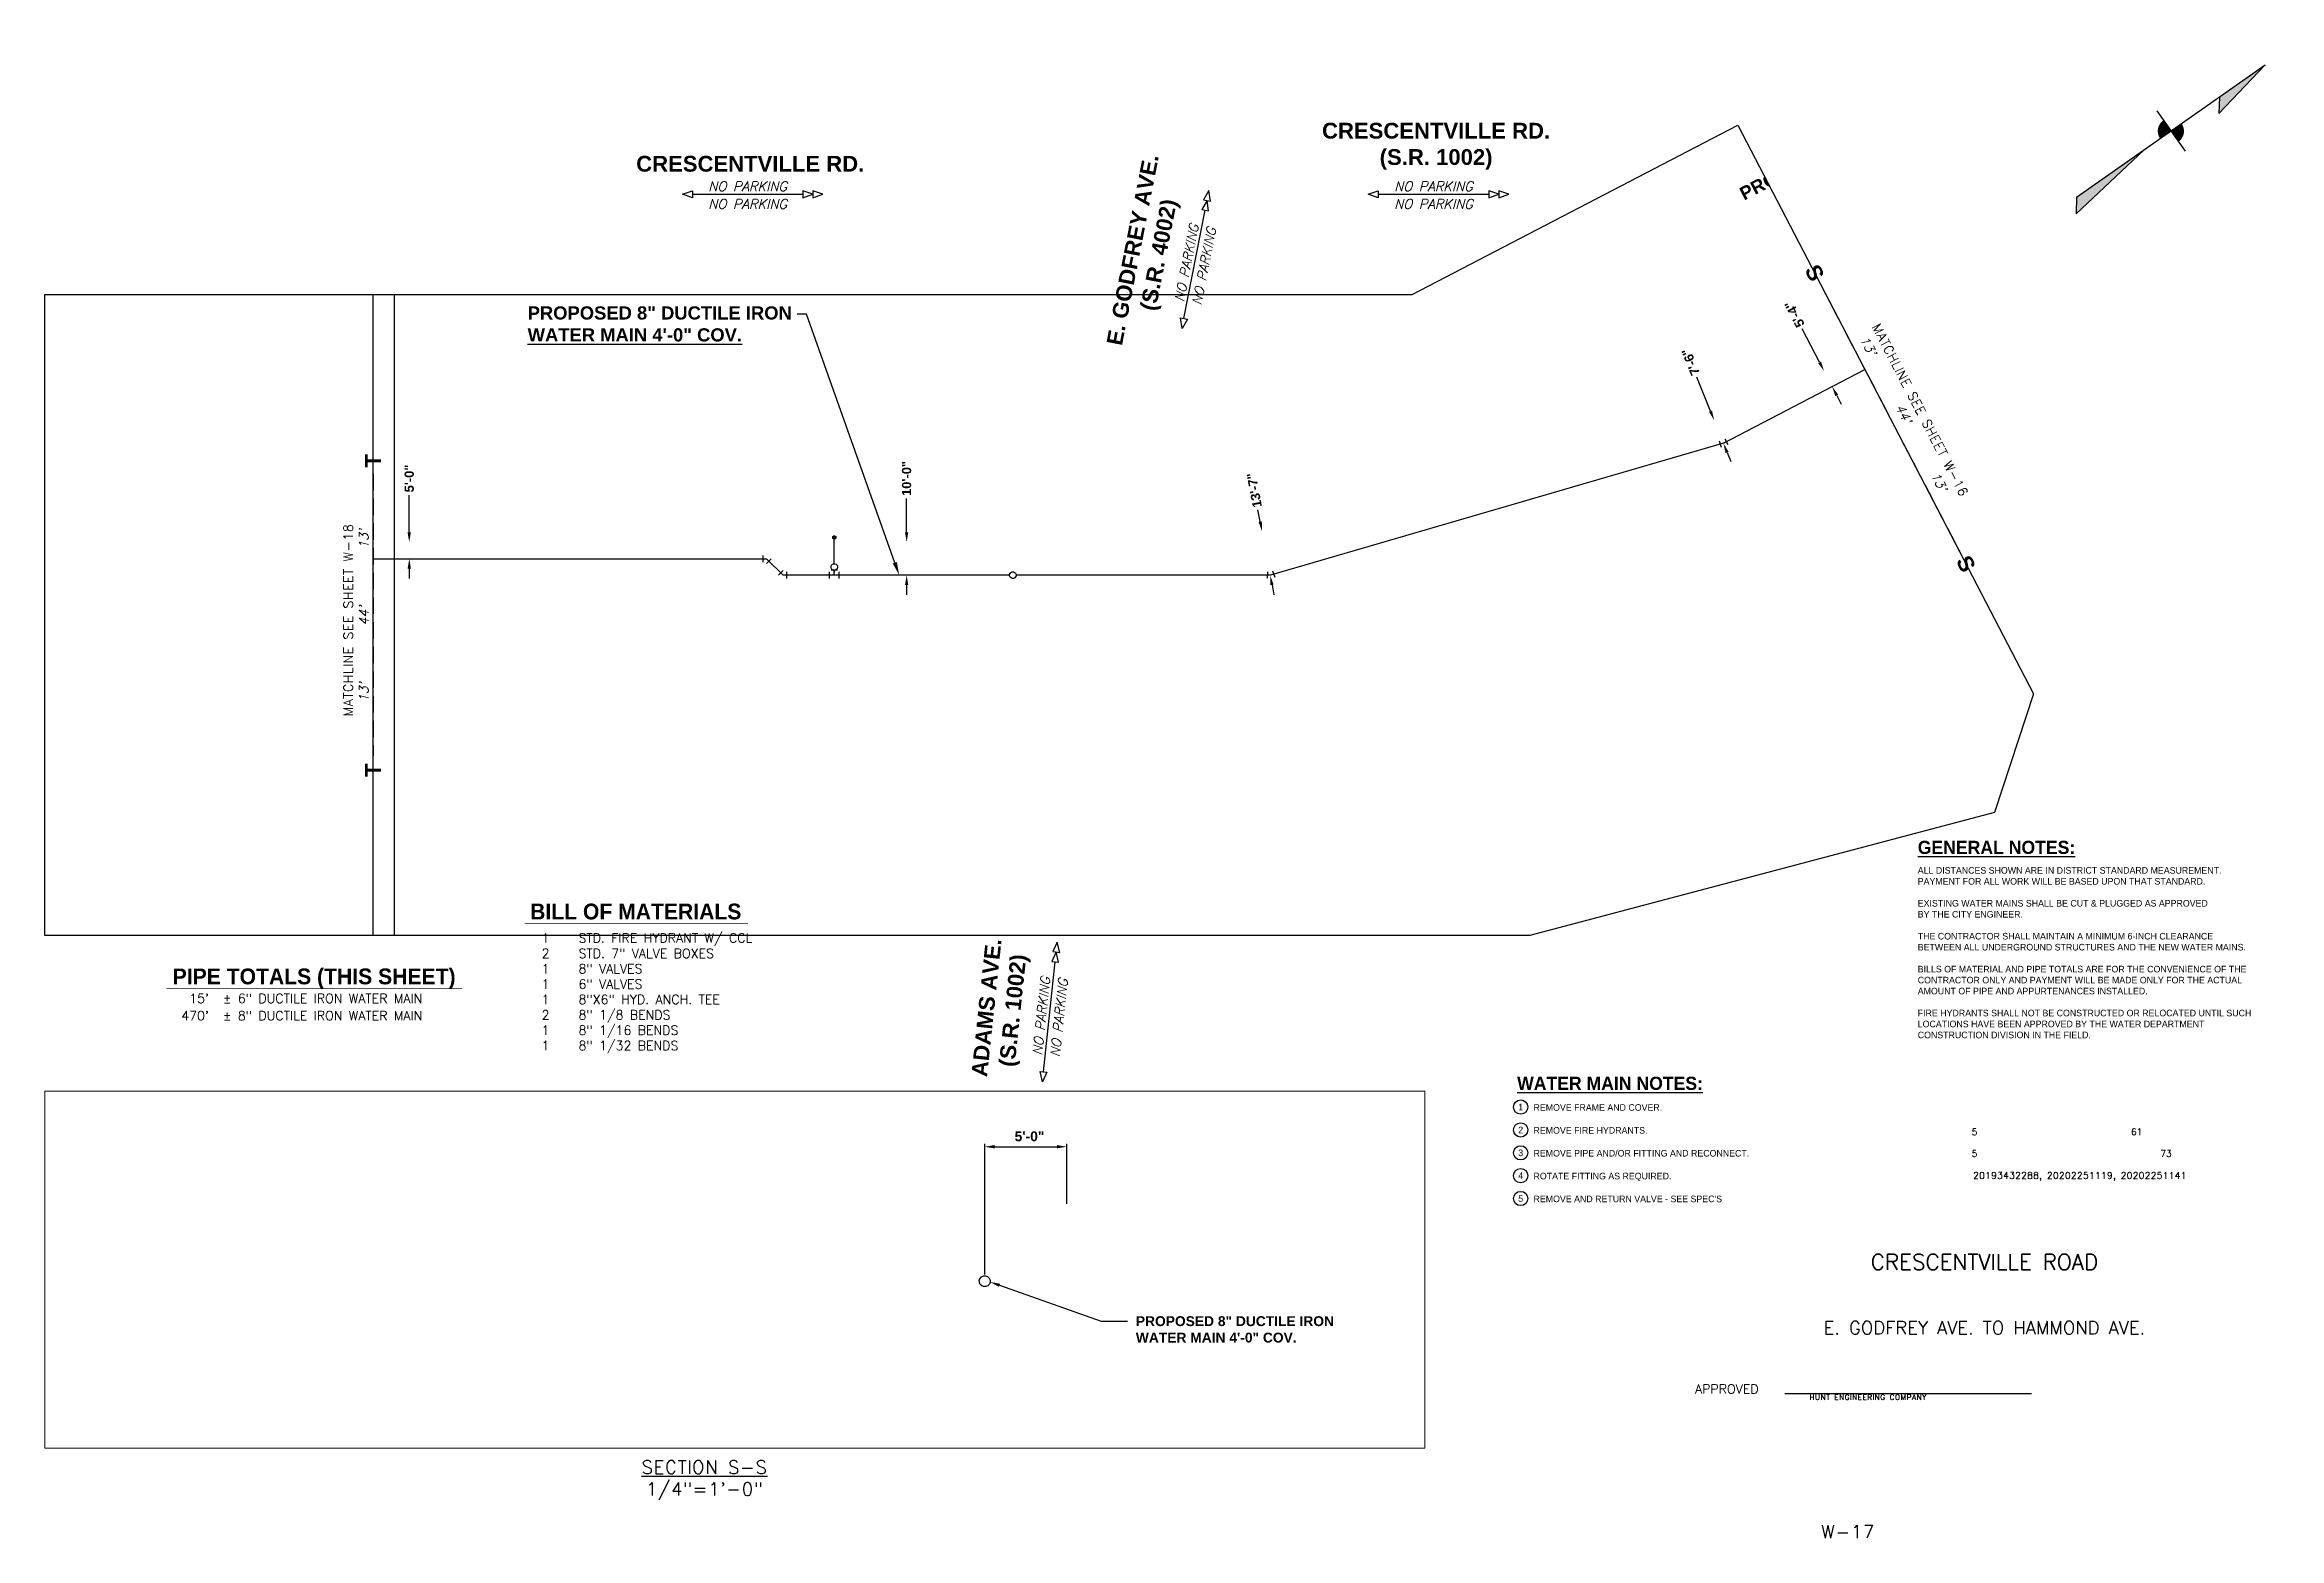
# Paper-space layout 'W17' of a CAD drawing. Header units: feet. Extents: x 1.5 to 35.4, y 0.8 to 23.5.
# The model-space entities are those that its viewports show. They can reach past a viewport. Long polylines and large blocks are cut down to what shows.
import ezdxf
from ezdxf import colors
from ezdxf.entities.mleader import LeaderData, LeaderLine
from ezdxf.enums import TextEntityAlignment as Align
from ezdxf.math import Vec2, Vec3

# ---------------------------------------------------------------- set-up
doc = ezdxf.new("R2010")
doc.units = ezdxf.units.FT
doc.header["$LTSCALE"] = 20
doc.linetypes.add('DASHED2', pattern=[0.375, 0.25, -0.125])
for name, color, linetype in [('BORDER', 4, 'Continuous'), ('C-EX-DIMENSION', 10, 'Continuous'), ('C-EX-ROW', 4, 'Continuous'), ('C-PR-WATER', 4, 'Continuous'), ('C-PR-WATER-ABAND', 3, 'Continuous'), ('C-PR-WATER-DIM', 4, 'Continuous'), ('C-PR-WATER-FITTING', 4, 'Continuous'), ('C-PR-WATER-TXT', 4, 'Continuous'), ('C-PR-WATER-TXT (W-2)', 4, 'Continuous'), ('C-PR-WATER-TXT-#', 6, 'Continuous'), ('NOTES', 7, 'Continuous')]:
    doc.layers.add(name, color=color, linetype=linetype)
doc.layers.add('C-EX-ROAD-NAME', color=3, linetype='Continuous', lineweight=30)
doc.layers.add('VIEWPORT', color=5, linetype='Continuous', plot=False)
doc.styles.add('ARIAL', font='arialbd.ttf', dxfattribs={"height": 0.24})
doc.styles.add('BOLD', font='BOLD.SHX')
doc.styles.add('Copy of PROPOSED', font='arialbd.ttf', dxfattribs={"height": 0.6})
doc.styles.add('EXISTING', font='simplex.shx', dxfattribs={"oblique": 15, "height": 2.8})
doc.styles.add('L100', font='MONOPLEX', dxfattribs={"height": 2})
doc.styles.add('L140Proposed', font='simplex.shx', dxfattribs={"height": 1.6})
doc.styles.add('PROPOSED', font='simplex.shx')
doc.styles.add('PROPOSED PLAN', font='arialbd.ttf', dxfattribs={"height": 2.8})
doc.styles.add('PROPOSED SECTION', font='arialbd.ttf')
doc.styles.add('Simplex Ob', font='simplex.shx', dxfattribs={"oblique": 15})
doc.styles.add('SL80', font='simplex.shx', dxfattribs={"oblique": 15, "height": 1.6})
doc.styles.get("Standard").update_dxf_attribs({"font": 'simplex.shx'})
doc.dimstyles.new('Copy of PWD Proposed Section', dxfattribs={"dimtxt": 0.6, "dimasz": 0.6, "dimexe": 0.18, "dimexo": 0.0625, "dimgap": 0.07, "dimtad": 0, "dimdec": 0, "dimlfac": 12, "dimzin": 1, "dimdsep": 46, "dimlunit": 4, "dimtxsty": 'Copy of PROPOSED', "dimcen": 0, "dimclrd": 3, "dimclre": 256, "dimclrt": 3, "dimadec": 1, "dimazin": 0, "dimtfac": 1, "dimtdec": 0, "dimtmove": 2, "dimatfit": 2, "dimfxl": 0.18, "dimfrac": 2, "dimtolj": 1, "dimtzin": 0, "dimlwd": -1, "dimarcsym": 0})
doc.dimstyles.new('PWD Proposed', dxfattribs={"dimtxt": 2.8, "dimasz": 3, "dimexe": 0.18, "dimexo": 0.0625, "dimgap": 1, "dimtad": 0, "dimdec": 0, "dimlfac": 12, "dimzin": 1, "dimdsep": 46, "dimlunit": 4, "dimtxsty": 'PROPOSED PLAN', "dimcen": 0, "dimse1": 1, "dimse2": 1, "dimclrd": 256, "dimclrt": 3, "dimadec": 1, "dimazin": 0, "dimtfac": 1, "dimtdec": 0, "dimtofl": 0, "dimtmove": 0, "dimatfit": 1, "dimfxl": 0.18, "dimfrac": 2, "dimtolj": 1, "dimtzin": 0, "dimlwd": -1, "dimarcsym": 0})

psp = doc.layouts.new('W17')

# ---------------------------------------------------------------- texts
at = {"layer": 'BORDER', "color": 4, "linetype": 'DASHED2', "ltscale": 0.05, "char_height": 0.24, "width": 1.77635683940025e-15, "attachment_point": 5, "style": 'ARIAL'}
for s, insert, rotation in [('\\pxqc;S', (28.389, 19.994), 297.488), ('\\pxqc;T', (6.49, 17.139), 90), ('\\pxqc;S', (30.688, 15.574), 297.488), ('\\pxqc;T', (6.49, 12.44), 90)]:
    psp.add_mtext(s, dxfattribs=dict(at, insert=insert, rotation=rotation))
at = {"layer": 'BORDER', "color": 4, "char_height": 0.14, "width": 6.0853, "attachment_point": 8, "style": 'PROPOSED'}
for s, insert, rotation in [('{\\T1.063;MATCHLINE SEE SHEET W-16}', (29.93, 17.878), 297.488), ('{\\T1.063;MATCHLINE SEE SHEET W-18}', (6.183, 14.719), 90)]:
    psp.add_mtext(s, dxfattribs=dict(at, insert=insert, rotation=rotation))
at = {"layer": 'BORDER', "color": 4, "attachment_point": 5, "style": 'PROPOSED'}
for s, insert, char_height, width in [('CRESCENTVILLE ROAD', (30.969, 4.969), 0.24, 4.59784), ('E. GODFREY AVE. TO HAMMOND AVE.', (30.969, 3.969), 0.19995, 7.31273)]:
    psp.add_mtext(s, dxfattribs=dict(at, insert=insert, char_height=char_height, width=width))
at = {"layer": 'BORDER', "color": 3, "attachment_point": 1, "style": 'PROPOSED'}
for s, insert, char_height, width in [('APPROVED', (26.572, 3.109), 0.14, 1.25), ('{\\H0.83295x;\\T1.063;W-17}', (28.487, 0.97), 0.24, 0.81306)]:
    psp.add_mtext(s, dxfattribs=dict(at, insert=insert, char_height=char_height, width=width))
at = {"layer": 'BORDER', "insert": (11.527, 1.952), "char_height": 0.2, "width": 5, "attachment_point": 2, "style": 'PROPOSED'}
psp.add_mtext('{\\T1.063;\\LSECTION S-S\\P\\l1/4"=1\'-0"}', dxfattribs=at)
at = {"layer": 'C-EX-DIMENSION', "char_height": 0.14, "width": 9.60084, "attachment_point": 5, "style": 'SL80'}
for insert, rotation in [((29.742, 17.855), 297.488), ((6.35, 14.785), 90)]:
    psp.add_mtext("13'         44'         13'", dxfattribs=dict(at, insert=insert, rotation=rotation))
at = {"layer": 'C-EX-ROAD-NAME', "char_height": 0.24, "width": 6.96485, "attachment_point": 2, "style": 'EXISTING'}
for s, insert in [('\\pxqc;{\\fArial|b1|i0|c0|p34;\\Q0;CRESCENTVILLE RD.\\P\\pq*;(S.R. 1002)}', (22.639, 22.273)), ('\\pxqc;{\\fArial|b1|i0|c0|p34;\\Q0;CRESCENTVILLE RD.}', (12.22, 21.771))]:
    psp.add_mtext(s, dxfattribs=dict(at, insert=insert))
for s, insert, rotation in [('{\\fArial|b1|i0|c0|p34;\\Q0;E. GODFREY AVE.\\P(S.R. 4002)}', (17.911, 20.368), 78.9686), ('{\\fArial|b1|i0|c0|p34;\\Q0;ADAMS AVE.\\P(S.R. 1002)}', (15.689, 8.844), 83.9448)]:
    psp.add_mtext(s, dxfattribs=dict(at, insert=insert, rotation=rotation))
at = {"layer": 'NOTES'}
for s, height, style, p in [('%%UGENERAL NOTES:', 0.2, 'BOLD', (29.956, 11.166)), ('5      ', 0.1, 'PROPOSED', (30.776, 6.895)), ('61', 0.1, 'PROPOSED', (33.196, 6.895)), ('5      ', 0.1, 'PROPOSED', (30.776, 6.564)), ('73', 0.1, 'PROPOSED', (33.642, 6.564))]:
    psp.add_text(s, height=height, dxfattribs=dict(at, style=style)).set_placement(p)
at = {"layer": 'NOTES', "style": 'BOLD'}
for s, p in [('BILL OF MATERIALS%%U', (10.481, 10.172)), ('PIPE TOTALS (THIS SHEET)', (5.595, 9.186))]:
    psp.add_text(s, height=0.24, dxfattribs=at).set_placement(p, align=Align.CENTER)
at = {"layer": 'NOTES', "char_height": 0.1452, "attachment_point": 5, "style": 'Simplex Ob'}
for insert, width, rotation in [((12.181, 21.309), 2.74099, 359.9887), ((12.181, 21.04), 1.77335, 359.9887), ((22.6, 21.309), 2.74099, 359.9887), ((22.6, 21.04), 1.77335, 359.9887), ((18.85, 20.145), 2.74099, 78.9573), ((19.114, 20.094), 1.77335, 78.9573), ((16.643, 8.704), 2.74099, 83.9335), ((16.911, 8.676), 1.77335, 83.9335)]:
    psp.add_mtext('NO PARKING', dxfattribs=dict(at, insert=insert, width=width, rotation=rotation))
at = {"layer": 'NOTES', "attachment_point": 1}
for s, insert, char_height, width, style in [('ALL DISTANCES SHOWN ARE IN DISTRICT STANDARD MEASUREMENT.\\PPAYMENT FOR ALL WORK WILL BE BASED UPON THAT STANDARD.\\P\\PEXISTING WATER MAINS SHALL BE CUT & PLUGGED AS APPROVED\\PBY THE CITY ENGINEER.\\P\\PTHE CONTRACTOR SHALL MAINTAIN A MINIMUM 6-INCH CLEARANCE\\PBETWEEN ALL UNDERGROUND STRUCTURES AND THE NEW WATER MAINS.\\P\\PBILLS OF MATERIAL AND PIPE TOTALS ARE FOR THE CONVENIENCE OF THE CONTRACTOR ONLY AND PAYMENT WILL BE MADE ONLY FOR THE ACTUAL AMOUNT OF PIPE AND APPURTENANCES INSTALLED.\\P\\PFIRE HYDRANTS SHALL NOT BE CONSTRUCTED OR RELOCATED UNTIL SUCH LOCATIONS HAVE BEEN APPROVED BY THE WATER DEPARTMENT CONSTRUCTION DIVISION IN THE FIELD.', (29.956, 10.967), 0.1, 5.35633, 'L100'), ('\\A1;1^ISTD. FIRE HYDRANT W/ CCL\\P2^ISTD. 7" VALVE BOXES\\P1^I8" VALVES\\P1^I6" VALVES\\P1^I8"X6" HYD. ANCH. TEE\\P2^I8" 1/8 BENDS\\P1^I8" 1/16 BENDS\\P1^I8" 1/32 BENDS', (9.051, 9.959), 0.14, 3.80478, 'L140Proposed'), ('{\\H1.067x;\\Q0;\\T1.063;20193432288, 20202251119, 20202251141}', (30.798, 6.333), 0.09375, 4.74122, 'EXISTING'), ('{\\T1.125;HUNT ENGINEERING COMPANY}', (28.311, 2.953), 0.08, 3.5, 'PROPOSED')]:
    psp.add_mtext(s, dxfattribs=dict(at, insert=insert, char_height=char_height, width=width, style=style))
at = {"layer": 'NOTES', "linetype": 'Continuous', "char_height": 0.14, "style": 'L140Proposed'}
for s, width, heights, insert, attachment_point in [("15'", 0.58143, [0.167], (3.997, 9.042), 3), ('\\pxql;%%P 6" DUCTILE IRON WATER MAIN', 4.08312, [0], (4.208, 9.042), 1), ("470'", 0.58143, [0.167], (3.997, 8.78), 3), ('\\pxql;%%P 8" DUCTILE IRON WATER MAIN', 4.08312, [0], (4.208, 8.78), 1)]:
    psp.add_mtext_dynamic_manual_height_columns(s, width=width, gutter_width=14, heights=heights, dxfattribs=dict(at, insert=insert, attachment_point=attachment_point))

msp = doc.modelspace()

# ---------------------------------------------------------------- texts
at = {"layer": 'C-PR-WATER-ABAND', "color": 4, "char_height": 2.8, "width": 48.18924, "attachment_point": 2, "style": 'ARIAL'}
for insert, rotation in [((2706550.156, 269761.73), 82.50682), ((2706560.463, 269760.473), 82.50682), ((2706591.545, 269757.582), 82.50682), ((2706333.32, 269238.73), 47.77667)]:
    msp.add_mtext('\\pxql;{\\T1.063;\\C3;(SEE SPECS)}', dxfattribs=dict(at, insert=insert, rotation=rotation))

# ---------------------------------------------------------------- blocks, each defined once
blk = doc.blocks.new('PWD Noth Arrow')
at = {"layer": 'BORDER'}
for points in [[(0, 18), (4, 15), (0, 35)], [(0, 4), (0, 0), (4, 0, 0.414214)], [(0, 0), (-4, 0, 0.414214), (0, -4)], [(0, -35), (4, -38), (0, -10)]]:
    blk.add_hatch(color=0, dxfattribs=at).paths.add_polyline_path(points)
at = {"layer": 'BORDER', "color": 0}
for p, q in [((0, -35), (0, 35)), ((0, 35), (4, 15)), ((0, 18), (4, 15)), ((-7.5, 0), (7.5, 0)), ((4, -38), (0, -10)), ((0, -35), (4, -38))]:
    blk.add_line(p, q, dxfattribs=at)
blk = doc.blocks.new('A$C6E5C789D')
at = {"layer": 'NOTES'}
for centre in [(17.341, 5.482), (17.341, 5.135), (17.341, 4.787), (17.341, 4.44), (17.341, 4.093)]:
    blk.add_circle(centre, 0.108, dxfattribs=at)
for s, height, style, p in [('%%uWATER MAIN NOTES:', 0.2, 'BOLD', (17.287, 5.743)), ('REMOVE FRAME AND COVER.', 0.1, 'L100', (17.536, 5.426)), ('REMOVE FIRE HYDRANTS.', 0.1, 'L100', (17.536, 5.078)), ('REMOVE PIPE AND/OR FITTING AND RECONNECT.', 0.1, 'L100', (17.536, 4.731)), ('ROTATE FITTING AS REQUIRED.', 0.1, 'L100', (17.536, 4.384)), ("REMOVE AND RETURN VALVE - SEE SPEC'S", 0.1, 'L100', (17.536, 4.037))]:
    blk.add_text(s, height=height, dxfattribs=dict(at, style=style)).set_placement(p)
at = {"layer": 'NOTES', "style": 'L100'}
for s, p in [('1', (17.341, 5.482)), ('2', (17.341, 5.135)), ('3', (17.341, 4.787)), ('4', (17.341, 4.44)), ('5', (17.341, 4.093))]:
    blk.add_text(s, height=0.1, dxfattribs=at).set_placement(p, align=Align.MIDDLE)
blk = doc.blocks.new('*U125')
at = {"layer": 'C-PR-WATER-FITTING'}
for p, q in [((-0.79, -1.18), (-1.18, 0.79)), ((1, -1), (1, 1))]:
    blk.add_line(p, q, dxfattribs=at)
blk.add_lwpolyline([(-0.98, -0.2), (0, 0)], dxfattribs=at)
at = {"layer": 'C-PR-WATER-FITTING', "flags": 128}
blk.add_lwpolyline([(0, 0), (1, 0)], dxfattribs=at)
blk = doc.blocks.new('*U236')
at = {"layer": 'C-PR-WATER-FITTING'}
for p, q in [((-0.54, -1.31), (-1.31, 0.54)), ((1, -1), (1, 1))]:
    blk.add_line(p, q, dxfattribs=at)
blk.add_lwpolyline([(-0.92, -0.38), (0, 0)], dxfattribs=at)
at = {"layer": 'C-PR-WATER-FITTING', "flags": 128}
blk.add_lwpolyline([(0, 0), (1, 0)], dxfattribs=at)
blk = doc.blocks.new('*U237')
at = {"layer": 'C-PR-WATER-FITTING'}
for p, q in [((-1.02, -0.98), (-0.98, 1.02)), ((-0.03, -1.41), (1.41, -0.03))]:
    blk.add_line(p, q, dxfattribs=at)
at = {"layer": 'C-PR-WATER-FITTING', "flags": 128}
blk.add_lwpolyline([(-1, 0.02), (0, 0), (0.69, -0.72)], dxfattribs=at)
blk = doc.blocks.new('*U280')
at = {"layer": 'C-PR-WATER-FITTING'}
blk.add_circle((0, -0.01), 1, dxfattribs=at)
blk = doc.blocks.new('*U281')
at = {"layer": 'C-PR-WATER-FITTING'}
blk.add_line((1.32, -0.73), (-1.31, 0.72), dxfattribs=at)
for points in [[(-1.8, -0.16), (-0.83, 1.59)], [(1.6, 0.82), (-0.15, 1.79)], [(0, -0.01), (0.73, 1.31)], [(0.83, -1.61), (1.8, 0.15)]]:
    blk.add_lwpolyline(points, dxfattribs=at)
blk.add_circle((1.21, 2.18), 1, dxfattribs=at)
blk = doc.blocks.new('*U279')
at = {"layer": 'C-PR-WATER-FITTING'}
h = blk.add_hatch(color=256, dxfattribs=at)
h.dxf.hatch_style = 1
h.paths.add_polyline_path([(0.5, -0.01, 1), (-0.5, -0.01, 1)])
blk.add_circle((0, -0.01), 0.5, dxfattribs=at)
blk = doc.blocks.new('*D177')
at = {"layer": 'C-PR-WATER-DIM', "linetype": 'Continuous', "transparency": 16777216}
for p, q in [((2706621.87, 269707.95), (2706610.51, 269709.45)), ((2706632.78, 269706.52), (2706635.75, 269706.13))]:
    blk.add_line(p, q, dxfattribs=at)
at = {"layer": 'C-PR-WATER-DIM', "transparency": 16777216}
for points in [[(2706621.94, 269708.45), (2706621.81, 269707.46), (2706624.85, 269707.56)], [(2706632.84, 269707.01), (2706632.71, 269706.02), (2706629.8, 269706.91)]]:
    blk.add_solid(points, dxfattribs=at)
at = {"layer": 'C-PR-WATER-DIM', "transparency": 16777216, "insert": (2706605.52, 269710.1), "char_height": 2.8, "attachment_point": 5, "rotation": 172.5034, "style": 'PROPOSED PLAN'}
blk.add_mtext('\\A1;5\'-0"', dxfattribs=at)
blk = doc.blocks.new('*D178')
at = {"layer": 'C-PR-WATER-DIM', "linetype": 'Continuous', "transparency": 16777216}
for p, q in [((2706616.59, 269670.31), (2706605.23, 269671.8)), ((2706627.82, 269668.83), (2706630.79, 269668.44))]:
    blk.add_line(p, q, dxfattribs=at)
at = {"layer": 'C-PR-WATER-DIM', "transparency": 16777216}
for points in [[(2706616.66, 269670.8), (2706616.53, 269669.81), (2706619.57, 269669.91)], [(2706627.88, 269669.32), (2706627.75, 269668.33), (2706624.84, 269669.22)]]:
    blk.add_solid(points, dxfattribs=at)
at = {"layer": 'C-PR-WATER-DIM', "transparency": 16777216, "insert": (2706600.24, 269672.46), "char_height": 2.8, "attachment_point": 5, "rotation": 172.5033, "style": 'PROPOSED PLAN'}
blk.add_mtext('\\A1;5\'-4"', dxfattribs=at)
blk = doc.blocks.new('*D179')
at = {"layer": 'C-PR-WATER-DIM', "linetype": 'Continuous', "transparency": 16777216}
for p, q in [((2706609.76, 269634.65), (2706598.95, 269637.16)), ((2706622.91, 269631.59), (2706625.83, 269630.91))]:
    blk.add_line(p, q, dxfattribs=at)
at = {"layer": 'C-PR-WATER-DIM', "transparency": 16777216}
for points in [[(2706609.87, 269635.13), (2706609.65, 269634.16), (2706612.68, 269633.97)], [(2706623.02, 269632.08), (2706622.79, 269631.1), (2706619.98, 269632.27)]]:
    blk.add_solid(points, dxfattribs=at)
at = {"layer": 'C-PR-WATER-DIM', "transparency": 16777216, "insert": (2706594.05, 269638.3), "char_height": 2.8, "attachment_point": 5, "rotation": 166.9221, "style": 'PROPOSED PLAN'}
blk.add_mtext('\\A1;7\'-6"', dxfattribs=at)
blk = doc.blocks.new('*D180')
at = {"layer": 'C-PR-WATER-DIM', "linetype": 'Continuous', "transparency": 16777216}
for p, q in [((2706558.83, 269503.31), (2706555.49, 269504.82)), ((2706576.64, 269495.22), (2706579.37, 269493.97))]:
    blk.add_line(p, q, dxfattribs=at)
at = {"layer": 'C-PR-WATER-DIM', "transparency": 16777216}
for points in [[(2706559.03, 269503.76), (2706558.62, 269502.85), (2706561.56, 269502.07)], [(2706576.84, 269495.67), (2706576.43, 269494.76), (2706573.9, 269496.46)]]:
    blk.add_solid(points, dxfattribs=at)
at = {"layer": 'C-PR-WATER-DIM', "transparency": 16777216, "insert": (2706549.97, 269507.33), "char_height": 2.8, "attachment_point": 5, "rotation": 155.568, "style": 'PROPOSED PLAN'}
blk.add_mtext('\\A1;13\'-7"', dxfattribs=at)
blk = doc.blocks.new('*D181')
at = {"layer": 'C-PR-WATER-DIM', "linetype": 'Continuous', "transparency": 16777216}
for p, q in [((2706413.28, 269289.6), (2706403.98, 269296.11)), ((2706422.29, 269283.3), (2706424.75, 269281.58))]:
    blk.add_line(p, q, dxfattribs=at)
at = {"layer": 'C-PR-WATER-DIM', "transparency": 16777216}
for points in [[(2706413.57, 269290.01), (2706412.99, 269289.19), (2706415.74, 269287.88)], [(2706422.58, 269283.71), (2706422.01, 269282.89), (2706419.84, 269285.02)]]:
    blk.add_solid(points, dxfattribs=at)
at = {"layer": 'C-PR-WATER-DIM', "transparency": 16777216, "insert": (2706399.86, 269299), "char_height": 2.8, "attachment_point": 5, "rotation": 145.0193, "style": 'PROPOSED PLAN'}
blk.add_mtext('\\A1;5\'-0"', dxfattribs=at)
blk = doc.blocks.new('*D182')
at = {"layer": 'C-PR-WATER-DIM', "linetype": 'Continuous', "transparency": 16777216}
for p, q in [((2706398.36, 269268.28), (2706389.06, 269274.79)), ((2706407.37, 269261.98), (2706409.83, 269260.26))]:
    blk.add_line(p, q, dxfattribs=at)
at = {"layer": 'C-PR-WATER-DIM', "transparency": 16777216}
for points in [[(2706398.65, 269268.69), (2706398.08, 269267.87), (2706400.82, 269266.56)], [(2706407.66, 269262.39), (2706407.09, 269261.57), (2706404.92, 269263.7)]]:
    blk.add_solid(points, dxfattribs=at)
at = {"layer": 'C-PR-WATER-DIM', "transparency": 16777216, "insert": (2706384.94, 269277.68), "char_height": 2.8, "attachment_point": 5, "rotation": 145.0193, "style": 'PROPOSED PLAN'}
blk.add_mtext('\\A1;5\'-0"', dxfattribs=at)
blk = doc.blocks.new('*D202')
at = {"layer": 'C-PR-WATER-TXT', "lineweight": -2, "transparency": 16777216}
for p, q in [((2707777.86, 271271.23), (2707782.46, 271277.72)), ((2707784.43, 271271.86), (2707786.54, 271274.83))]:
    blk.add_line(p, q, dxfattribs=at)
at = {"layer": 'C-PR-WATER-TXT', "color": 3, "linetype": 'Continuous', "transparency": 16777216}
blk.add_line((2707782.84, 271277.23), (2707785.94, 271275.03), dxfattribs=at)
at = {"layer": 'C-PR-WATER-TXT', "color": 3, "transparency": 16777216}
for points in [[(2707782.79, 271277.14), (2707782.9, 271277.31), (2707782.35, 271277.57)], [(2707785.89, 271274.95), (2707786, 271275.11), (2707786.43, 271274.68)]]:
    blk.add_solid(points, dxfattribs=at)
at = {"layer": 'C-PR-WATER-TXT', "color": 3, "transparency": 16777216, "insert": (2707784.94, 271276.51), "char_height": 0.6, "attachment_point": 5, "rotation": 324.6855, "style": 'Copy of PROPOSED'}
blk.add_mtext('\\A1;5\'-0"', dxfattribs=at)
blk = doc.blocks.new('*U208')
at = {"layer": 'C-PR-WATER-FITTING'}
for p, q in [((0, -1.41), (-1.41, 0)), ((1, -1), (1, 1))]:
    blk.add_line(p, q, dxfattribs=at)
at = {"layer": 'C-PR-WATER-FITTING', "flags": 128}
blk.add_lwpolyline([(-0.71, -0.71), (0, 0), (1, 0)], dxfattribs=at)
blk = doc.blocks.new('*D238')
at = {"layer": 'C-PR-WATER-DIM', "linetype": 'Continuous', "transparency": 16777216}
for p, q in [((2706499.92, 269413.42), (2706491.45, 269419.34)), ((2706513.03, 269404.25), (2706515.48, 269402.53))]:
    blk.add_line(p, q, dxfattribs=at)
at = {"layer": 'C-PR-WATER-DIM', "transparency": 16777216}
for points in [[(2706500.2, 269413.83), (2706499.63, 269413.01), (2706502.37, 269411.7)], [(2706513.31, 269404.66), (2706512.74, 269403.84), (2706510.57, 269405.97)]]:
    blk.add_solid(points, dxfattribs=at)
at = {"layer": 'C-PR-WATER-DIM', "transparency": 16777216, "insert": (2706486.49, 269422.81), "char_height": 2.8, "attachment_point": 5, "rotation": 145.0193, "style": 'PROPOSED PLAN'}
blk.add_mtext('\\A1;10\'-0"', dxfattribs=at)

# ---------------------------------------------------------------- dimensions: what is measured, and where the dimension line sits
at = {"layer": 'C-PR-WATER-DIM'}
for base, p1, p2, angle, picture, middle in [((2706624.849, 269707.56), (2706629.212, 269702.416), (2706624.258, 269703.068), 172.50335, '*D177', (2706605.521, 269710.104)), ((2706619.569, 269669.914), (2706624.253, 269664.728), (2706618.978, 269665.422), 172.50326, '*D178', (2706600.241, 269672.457)), ((2706612.682, 269633.967), (2706619.984, 269632.265), (2706612.681, 269633.962), 166.92214, '*D179', (2706594.046, 269638.296)), ((2706561.556, 269502.066), (2706573.923, 269496.496), (2706561.575, 269502.106), 155.56805, '*D180', (2706549.975, 269507.327)), ((2706502.374, 269411.701), (2706513.421, 269410.046), (2706505.227, 269415.779), 145.01932, '*D238', (2706486.491, 269422.815)), ((2706415.739, 269287.885), (2706422.689, 269289.096), (2706418.592, 269291.962), 145.01932, '*D181', (2706399.856, 269298.998)), ((2706400.82, 269266.563), (2706407.77, 269267.774), (2706403.673, 269270.641), 145.01932, '*D182', (2706384.937, 269277.676))]:
    dim = msp.add_linear_dim(base=base, p1=p1, p2=p2, angle=angle, dimstyle='PWD Proposed', override={"dimclrt": 256}, dxfattribs=at)
    dim.commit()
    dim.dimension.update_dxf_attribs({"geometry": picture, "text_midpoint": middle, "dimtype": 161})
at = {"layer": 'C-PR-WATER-TXT', "color": 3}
dim = msp.add_linear_dim(base=(2707786.435, 271274.681), p1=(2707777.822, 271271.175), p2=(2707784.397, 271271.805), angle=324.68546, dimstyle='Copy of PWD Proposed Section', override={"dimtxt": 1}, dxfattribs=at)
dim.commit()
dim.dimension.update_dxf_attribs({"geometry": '*D202', "text_midpoint": (2707784.945, 271276.513), "dimtype": 160})

# ---------------------------------------------------------------- linework, layer by layer
at = {"layer": 'C-PR-WATER'}
for p, q in [((2706646.15, 269767.72), (2706636.86, 269760.59)), ((2706636.6, 269758.61), (2706636.86, 269760.59)), ((2706619.985, 269632.272), (2706636.339, 269756.627)), ((2706619.985, 269632.272), (2706573.943, 269496.542)), ((2706495.103, 269389.972), (2706488.599, 269394.526)), ((2706497.973, 269387.968), (2706496.747, 269388.824)), ((2706283.561, 269090.258), (2706482.081, 269373.978))]:
    msp.add_line(p, q, dxfattribs=at)
for points in [[(2706573.943, 269496.542), (2706529.635, 269433.219)], [(2706528.489, 269431.581), (2706489.045, 269375.208)], [(2706482.081, 269373.978), (2706489.045, 269375.208)]]:
    msp.add_lwpolyline(points, dxfattribs=at)
at = {"layer": 'C-PR-WATER', "color": 6, "linetype": 'Continuous'}
msp.add_circle((2707777.629, 271270.903), 0.333, dxfattribs=at)
at = {"layer": 'C-PR-WATER-TXT-#'}
msp.add_circle((2706642.586, 269752.702), 1.75, dxfattribs=at)

# ---------------------------------------------------------------- block references
at = {"layer": 'C-PR-WATER-FITTING'}
for name, p, rotation in [('*U208', (2706646.15, 269767.72), 217.5068954394455), ('*U208', (2706636.864, 269760.588), 37.5095282455205), ('*U280', (2706636.47, 269757.617), 83.92415502369693), ('*U125', (2706619.982, 269632.277), 251.2568181770842), ('*U236', (2706573.942, 269496.542), 231.9760317852755), ('*U280', (2706529.055, 269432.399), 83.92415502369693), ('*U279', (2706488.564, 269394.545), 83.92415502369693), ('*U281', (2706497.966, 269387.968), 83.92415502369693), ('*U237', (2706482.081, 269373.978), 56.11631520676009), ('*U237', (2706489.042, 269375.207), 236.439925408255)]:
    msp.add_blockref(name, p, dxfattribs=dict(at, rotation=rotation))

msp.set_redraw_order([(e.dxf.handle, doc.entitydb.next_handle()) for e in msp.query("TEXT MTEXT ATTDEF DIMENSION ARC_DIMENSION")])  # texts and dimensions are drawn at this point

# ---------------------------------------------------------------- leaders
at = {"layer": 'C-PR-WATER-TXT'}
ml = msp.add_multileader_mtext('Standard', dxfattribs=at)
ml.set_content('PROPOSED 8" DUCTILE IRON\\PWATER MAIN 4\'-0" COV.', color=256, style='PROPOSED SECTION')
ml.set_leader_properties(color=256)
ml.build(insert=Vec2(0, 0))
ml.multileader.update_dxf_attribs({"dogleg_length": 15, "arrow_head_size": 0.6})
ctx = ml.context
ctx.base_point, ctx.char_height, ctx.arrow_head_size, ctx.landing_gap_size, ctx.plane_origin, ctx.plane_x_axis, ctx.plane_y_axis = Vec3(2707646.9, 271353.624, -97.826), 0.6, 0.6, 0.5, Vec3(2707710.768, 271352.387, -97.826), Vec3(0.8158742, -0.5782295), Vec3(0.5782295, 0.8158742)
notes = []
notes.append((ctx, [(0, (1, 1, 0), (2707645.582, 271354.558, -97.826), (0.8158742, -0.5782295), 1.616, [(0, [(2707645.34, 271358.471, -97.826)], 0, [])])]))
ctx.mtext.insert, ctx.mtext.text_direction, ctx.mtext.rotation, ctx.mtext.width, ctx.mtext.defined_height, ctx.mtext.flow_direction = Vec3(2707647.485, 271353.584, -97.826), Vec3(0.8158742, -0.5782295), 5.6666284, 123.17846, 1.675, 5
ml = msp.add_multileader_mtext('Standard', dxfattribs=at)
ml.set_content('PROPOSED 8" DUCTILE IRON\\PWATER MAIN 4\'-0" COV.', color=256, style='PROPOSED SECTION')
ml.set_leader_properties(color=256)
ml.build(insert=Vec2(0, 0))
ml.multileader.update_dxf_attribs({"dogleg_length": 15, "arrow_head_size": 0.6})
ctx = ml.context
ctx.base_point, ctx.char_height, ctx.arrow_head_size, ctx.landing_gap_size, ctx.plane_origin, ctx.plane_x_axis, ctx.plane_y_axis = Vec3(2707783.309, 271263.899, -97.826), 0.6, 0.6, 0.5, Vec3(2707847.176, 271262.662, -97.826), Vec3(0.8158742, -0.5782295), Vec3(0.5782295, 0.8158742)
notes.append((ctx, [(0, (1, 1, 0), (2707781.991, 271264.833, -97.826), (0.8158742, -0.5782295), 1.616, [(0, [(2707777.873, 271270.676, -97.826)], 0, [])])]))
ctx.mtext.insert, ctx.mtext.text_direction, ctx.mtext.rotation, ctx.mtext.width, ctx.mtext.defined_height, ctx.mtext.flow_direction = Vec3(2707783.893, 271263.859, -97.826), Vec3(0.8158742, -0.5782295), 5.6666284, 123.17846, 1.675, 5
at = {"layer": 'C-PR-WATER-TXT (W-2)'}
ml = msp.add_multileader_mtext('Standard', dxfattribs=at)
ml.set_content('PROPOSED 30" DUCTILE IRON {\\LWATER MAIN 20\'-0" COV.}', color=256, style='ARIAL')
ml.set_leader_properties(color=256)
ml.build(insert=Vec2(0, 0))
ml.multileader.update_dxf_attribs({"dogleg_length": 5})
ctx = ml.context
ctx.base_point, ctx.landing_gap_size, ctx.plane_origin, ctx.plane_x_axis, ctx.plane_y_axis = Vec3(2706561.404, 269678.253), 2.5, Vec3(2706222.901, 269786.293), Vec3(0.1304081, 0.9914604), Vec3(-0.9914604, 0.1304081)
ctx.text_align_type = 2
notes.append((ctx, [(1, (1, 1, 0), (2706573.178, 269767.772), (-0.1304081, -0.9914604), 2.766, [(0, [(2706646.056, 269797.255)], 0, [])])]))
ctx.mtext.insert, ctx.mtext.text_direction, ctx.mtext.rotation, ctx.mtext.width, ctx.mtext.defined_height, ctx.mtext.alignment, ctx.mtext.flow_direction = Vec3(2706570.112, 269762.864), Vec3(0.1304081, 0.9914604), 1.4400157, 87.98644, 38.555, 3, 5
ml = msp.add_multileader_mtext('Standard', dxfattribs=at)
ml.set_content('PROPOSED 8" DUCTILE IRON {\\LWATER MAIN 4\'-0" COV.}', color=256, style='ARIAL')
ml.set_leader_properties(color=256)
ml.build(insert=Vec2(0, 0))
ml.multileader.update_dxf_attribs({"dogleg_length": 5})
ctx = ml.context
ctx.base_point, ctx.landing_gap_size, ctx.plane_origin, ctx.plane_x_axis, ctx.plane_y_axis = Vec3(2706378.168, 269355.024), 2.5, Vec3(2706317.062, 269628.533), Vec3(0.5732995, 0.8193459), Vec3(-0.8193459, 0.5732995)
notes.append((ctx, [(1, (1, 1, 0), (2706428.15, 269426.456), (-0.5732995, -0.8193459), 2.766, [(0, [(2706509.28, 269404.128)], 0, [])])]))
ctx.mtext.insert, ctx.mtext.text_direction, ctx.mtext.rotation, ctx.mtext.width, ctx.mtext.defined_height, ctx.mtext.flow_direction = Vec3(2706377.635, 269358.448), Vec3(0.5732995, 0.8193459), 0.9602691, 87.98644, 38.555, 5
at = {"layer": 'C-PR-WATER-TXT-#'}
ml = msp.add_multileader_mtext('Standard', dxfattribs=at)
ml.set_content('2  ', color=256)
ml.set_leader_properties(color=256)
ml.build(insert=Vec2(0, 0))
ml.multileader.update_dxf_attribs({"dogleg_length": 1.5, "arrow_head_size": 2})
ctx = ml.context
ctx.base_point, ctx.char_height, ctx.arrow_head_size, ctx.landing_gap_size, ctx.plane_origin, ctx.plane_x_axis, ctx.plane_y_axis = Vec3(2706778.852, 271218.606), 2, 2, 1.7, Vec3(2706800.559, 271200.626), Vec3(0.8203154, -0.5719114), Vec3(0.5719114, 0.8203154)
ctx.text_align_type = 2
notes.append((ctx, [(0, (0, 0, 0), (0, 0), (1, 0), 1, [])]))
ctx.mtext.insert, ctx.mtext.text_direction, ctx.mtext.rotation, ctx.mtext.width, ctx.mtext.alignment, ctx.mtext.line_spacing_factor, ctx.mtext.flow_direction = Vec3(2706781.912, 271217.692), Vec3(0.8203154, -0.5719114), 5.6743512, 0.47619, 3, 0.75, 5
ml = msp.add_multileader_mtext('Standard', dxfattribs=at)
ml.set_content('2  ', color=256)
ml.set_leader_properties(color=256)
ml.build(insert=Vec2(0, 0))
ml.multileader.update_dxf_attribs({"dogleg_length": 1.5, "arrow_head_size": 2})
ctx = ml.context
ctx.base_point, ctx.char_height, ctx.arrow_head_size, ctx.landing_gap_size, ctx.plane_origin, ctx.plane_x_axis, ctx.plane_y_axis = Vec3(2706523.213, 270900.86), 2, 2, 1.7, Vec3(2706527.253, 270928.482), Vec3(0.0657203, 0.9978381), Vec3(-0.9978381, 0.0657203)
ctx.text_align_type = 2
notes.append((ctx, [(0, (0, 0, 0), (0, 0), (1, 0), 1, [])]))
ctx.mtext.insert, ctx.mtext.text_direction, ctx.mtext.rotation, ctx.mtext.width, ctx.mtext.alignment, ctx.mtext.line_spacing_factor, ctx.mtext.flow_direction = Vec3(2706522.415, 270903.952), Vec3(0.0657203, 0.9978381), 1.5050286, 0.47619, 3, 0.75, 5
ml = msp.add_multileader_mtext('Standard', dxfattribs=at)
ml.set_content('1  ', color=256)
ml.set_leader_properties(color=256)
ml.build(insert=Vec2(0, 0))
ml.multileader.update_dxf_attribs({"dogleg_length": 1.5, "arrow_head_size": 2})
ctx = ml.context
ctx.base_point, ctx.char_height, ctx.arrow_head_size, ctx.landing_gap_size, ctx.plane_origin, ctx.plane_x_axis, ctx.plane_y_axis = Vec3(2706531.725, 270901.571), 2, 2, 1.7, Vec3(2706537.912, 270928.833), Vec3(0.1414331, 0.9899478), Vec3(-0.9899478, 0.1414331)
ctx.text_align_type = 2
notes.append((ctx, [(0, (0, 0, 0), (0, 0), (1, 0), 1, [])]))
ctx.mtext.insert, ctx.mtext.text_direction, ctx.mtext.rotation, ctx.mtext.width, ctx.mtext.alignment, ctx.mtext.line_spacing_factor, ctx.mtext.flow_direction = Vec3(2706531.043, 270903.867), Vec3(0.1414331, 0.9899478), 1.4288874, 0.47619, 3, 0.75, 5
ml = msp.add_multileader_mtext('Standard', dxfattribs=at)
ml.set_content('1  ', color=256)
ml.set_leader_properties(color=256)
ml.build(insert=Vec2(0, 0))
ml.multileader.update_dxf_attribs({"dogleg_length": 1.5, "arrow_head_size": 2})
ctx = ml.context
ctx.base_point, ctx.char_height, ctx.arrow_head_size, ctx.landing_gap_size, ctx.plane_origin, ctx.plane_x_axis, ctx.plane_y_axis = Vec3(2706533.823, 270829.163), 2, 2, 1.7, Vec3(2706540.011, 270856.425), Vec3(0.1414331, 0.9899478), Vec3(-0.9899478, 0.1414331)
ctx.text_align_type = 2
notes.append((ctx, [(0, (0, 0, 0), (0, 0), (1, 0), 1, [])]))
ctx.mtext.insert, ctx.mtext.text_direction, ctx.mtext.rotation, ctx.mtext.width, ctx.mtext.alignment, ctx.mtext.line_spacing_factor, ctx.mtext.flow_direction = Vec3(2706533.141, 270831.459), Vec3(0.1414331, 0.9899478), 1.4288874, 0.47619, 3, 0.75, 5
ml = msp.add_multileader_mtext('Standard', dxfattribs=at)
ml.set_content('1  ', color=256)
ml.set_leader_properties(color=256)
ml.build(insert=Vec2(0, 0))
ml.multileader.update_dxf_attribs({"dogleg_length": 1.5, "arrow_head_size": 2})
ctx = ml.context
ctx.base_point, ctx.char_height, ctx.arrow_head_size, ctx.landing_gap_size, ctx.plane_origin, ctx.plane_x_axis, ctx.plane_y_axis = Vec3(2706761.982, 270824.111), 2, 2, 1.7, Vec3(2706765.941, 270851.785), Vec3(0.0607616, 0.9981523), Vec3(-0.9981523, 0.0607616)
ctx.text_align_type = 2
notes.append((ctx, [(0, (0, 0, 0), (0, 0), (1, 0), 1, [])]))
ctx.mtext.insert, ctx.mtext.text_direction, ctx.mtext.rotation, ctx.mtext.width, ctx.mtext.alignment, ctx.mtext.line_spacing_factor, ctx.mtext.flow_direction = Vec3(2706761.116, 270826.344), Vec3(0.0607616, 0.9981523), 1.5099973, 0.47619, 3, 0.75, 5
ml = msp.add_multileader_mtext('Standard', dxfattribs=at)
ml.set_content('3  ', color=256)
ml.set_leader_properties(color=256)
ml.build(insert=Vec2(0, 0))
ml.multileader.update_dxf_attribs({"dogleg_length": 1.5, "arrow_head_size": 2})
ctx = ml.context
ctx.base_point, ctx.char_height, ctx.arrow_head_size, ctx.landing_gap_size, ctx.plane_origin, ctx.plane_x_axis, ctx.plane_y_axis = Vec3(2706509.982, 270809.343), 2, 2, 1.7, Vec3(2706516.216, 270836.973), Vec3(0.1414331, 0.9899478), Vec3(-0.9899478, 0.1414331)
ctx.text_align_type = 2
notes.append((ctx, [(0, (0, 0, 0), (0, 0), (1, 0), 1, [])]))
ctx.mtext.insert, ctx.mtext.text_direction, ctx.mtext.rotation, ctx.mtext.width, ctx.mtext.alignment, ctx.mtext.line_spacing_factor, ctx.mtext.flow_direction = Vec3(2706509.422, 270812.487), Vec3(0.1414331, 0.9899478), 1.4288874, 0.47619, 3, 0.75, 5
ml = msp.add_multileader_mtext('Standard', dxfattribs=at)
ml.set_content('1  ', color=256)
ml.set_leader_properties(color=256)
ml.build(insert=Vec2(0, 0))
ml.multileader.update_dxf_attribs({"dogleg_length": 1.5, "arrow_head_size": 2})
ctx = ml.context
ctx.base_point, ctx.char_height, ctx.arrow_head_size, ctx.landing_gap_size, ctx.plane_origin, ctx.plane_x_axis, ctx.plane_y_axis = Vec3(2706731.113, 270761.473), 2, 2, 1.7, Vec3(2706735.372, 270789.14), Vec3(0.1304081, 0.9914604), Vec3(-0.9914604, 0.1304081)
ctx.text_align_type = 2
notes.append((ctx, [(0, (0, 0, 0), (0, 0), (1, 0), 1, [])]))
ctx.mtext.insert, ctx.mtext.text_direction, ctx.mtext.rotation, ctx.mtext.width, ctx.mtext.alignment, ctx.mtext.line_spacing_factor, ctx.mtext.flow_direction = Vec3(2706730.405, 270763.761), Vec3(0.1304081, 0.9914604), 1.4400157, 0.47619, 3, 0.75, 5
ml = msp.add_multileader_mtext('Standard', dxfattribs=at)
ml.set_content('1  ', color=256)
ml.set_leader_properties(color=256)
ml.build(insert=Vec2(0, 0))
ml.multileader.update_dxf_attribs({"dogleg_length": 1.5, "arrow_head_size": 2})
ctx = ml.context
ctx.base_point, ctx.char_height, ctx.arrow_head_size, ctx.landing_gap_size, ctx.plane_origin, ctx.plane_x_axis, ctx.plane_y_axis = Vec3(2706749.517, 270757.745), 2, 2, 1.7, Vec3(2706753.475, 270785.419), Vec3(0.0607616, 0.9981523), Vec3(-0.9981523, 0.0607616)
ctx.text_align_type = 2
notes.append((ctx, [(0, (0, 0, 0), (0, 0), (1, 0), 1, [])]))
ctx.mtext.insert, ctx.mtext.text_direction, ctx.mtext.rotation, ctx.mtext.width, ctx.mtext.alignment, ctx.mtext.line_spacing_factor, ctx.mtext.flow_direction = Vec3(2706748.651, 270759.978), Vec3(0.0607616, 0.9981523), 1.5099973, 0.47619, 3, 0.75, 5
ml = msp.add_multileader_mtext('Standard', dxfattribs=at)
ml.set_content('1  ', color=256)
ml.set_leader_properties(color=256)
ml.build(insert=Vec2(0, 0))
ml.multileader.update_dxf_attribs({"dogleg_length": 1.5, "arrow_head_size": 2})
ctx = ml.context
ctx.base_point, ctx.char_height, ctx.arrow_head_size, ctx.landing_gap_size, ctx.plane_origin, ctx.plane_x_axis, ctx.plane_y_axis = Vec3(2706523.431, 270752.823), 2, 2, 1.7, Vec3(2706529.619, 270780.086), Vec3(0.1414331, 0.9899478), Vec3(-0.9899478, 0.1414331)
ctx.text_align_type = 2
notes.append((ctx, [(0, (0, 0, 0), (0, 0), (1, 0), 1, [])]))
ctx.mtext.insert, ctx.mtext.text_direction, ctx.mtext.rotation, ctx.mtext.width, ctx.mtext.alignment, ctx.mtext.line_spacing_factor, ctx.mtext.flow_direction = Vec3(2706522.749, 270755.119), Vec3(0.1414331, 0.9899478), 1.4288874, 0.47619, 3, 0.75, 5
ml = msp.add_multileader_mtext('Standard', dxfattribs=at)
ml.set_content('2  ', color=256)
ml.set_leader_properties(color=256)
ml.build(insert=Vec2(0, 0))
ml.multileader.update_dxf_attribs({"dogleg_length": 1.5, "arrow_head_size": 2})
ctx = ml.context
ctx.base_point, ctx.char_height, ctx.arrow_head_size, ctx.landing_gap_size, ctx.plane_origin, ctx.plane_x_axis, ctx.plane_y_axis = Vec3(2706724.224, 270731.251), 2, 2, 1.7, Vec3(2706731.7, 270757.624), Vec3(0.1304081, 0.9914604), Vec3(-0.9914604, 0.1304081)
ctx.text_align_type = 2
notes.append((ctx, [(0, (0, 0, 0), (0, 0), (1, 0), 1, [])]))
ctx.mtext.insert, ctx.mtext.text_direction, ctx.mtext.rotation, ctx.mtext.width, ctx.mtext.alignment, ctx.mtext.line_spacing_factor, ctx.mtext.flow_direction = Vec3(2706723.628, 270734.389), Vec3(0.1304081, 0.9914604), 1.4400157, 0.47619, 3, 0.75, 5
ml = msp.add_multileader_mtext('Standard', dxfattribs=at)
ml.set_content('1  ', color=256)
ml.set_leader_properties(color=256)
ml.build(insert=Vec2(0, 0))
ml.multileader.update_dxf_attribs({"dogleg_length": 1.5, "arrow_head_size": 2})
ctx = ml.context
ctx.base_point, ctx.char_height, ctx.arrow_head_size, ctx.landing_gap_size, ctx.plane_origin, ctx.plane_x_axis, ctx.plane_y_axis = Vec3(2706748.252, 270700.92), 2, 2, 1.7, Vec3(2706752.51, 270728.588), Vec3(0.1304081, 0.9914604), Vec3(-0.9914604, 0.1304081)
ctx.text_align_type = 2
notes.append((ctx, [(0, (0, 0, 0), (0, 0), (1, 0), 1, [])]))
ctx.mtext.insert, ctx.mtext.text_direction, ctx.mtext.rotation, ctx.mtext.width, ctx.mtext.alignment, ctx.mtext.line_spacing_factor, ctx.mtext.flow_direction = Vec3(2706747.544, 270703.208), Vec3(0.1304081, 0.9914604), 1.4400157, 0.47619, 3, 0.75, 5
ml = msp.add_multileader_mtext('Standard', dxfattribs=at)
ml.set_content('2  ', color=256)
ml.set_leader_properties(color=256)
ml.build(insert=Vec2(0, 0))
ml.multileader.update_dxf_attribs({"dogleg_length": 1.5, "arrow_head_size": 2})
ctx = ml.context
ctx.base_point, ctx.char_height, ctx.arrow_head_size, ctx.landing_gap_size, ctx.plane_origin, ctx.plane_x_axis, ctx.plane_y_axis = Vec3(2706418.175, 270585.593), 2, 2, 1.7, Vec3(2706439.859, 270567.646), Vec3(0.8203154, -0.5719114), Vec3(0.5719114, 0.8203154)
ctx.text_align_type = 2
notes.append((ctx, [(0, (0, 0, 0), (0, 0), (1, 0), 1, [])]))
ctx.mtext.insert, ctx.mtext.text_direction, ctx.mtext.rotation, ctx.mtext.width, ctx.mtext.alignment, ctx.mtext.line_spacing_factor, ctx.mtext.flow_direction = Vec3(2706421.235, 270584.679), Vec3(0.8203154, -0.5719114), 5.6743512, 0.47619, 3, 0.75, 5
ml = msp.add_multileader_mtext('Standard', dxfattribs=at)
ml.set_content('1  ', color=256)
ml.set_leader_properties(color=256)
ml.build(insert=Vec2(0, 0))
ml.multileader.update_dxf_attribs({"dogleg_length": 1.5, "arrow_head_size": 2})
ctx = ml.context
ctx.base_point, ctx.char_height, ctx.arrow_head_size, ctx.landing_gap_size, ctx.plane_origin, ctx.plane_x_axis, ctx.plane_y_axis = Vec3(2706407.579, 270578.607), 2, 2, 1.7, Vec3(2706429.138, 270560.81), Vec3(0.8203154, -0.5719114), Vec3(0.5719114, 0.8203154)
ctx.text_align_type = 2
notes.append((ctx, [(0, (0, 0, 0), (0, 0), (1, 0), 1, [])]))
ctx.mtext.insert, ctx.mtext.text_direction, ctx.mtext.rotation, ctx.mtext.width, ctx.mtext.alignment, ctx.mtext.line_spacing_factor, ctx.mtext.flow_direction = Vec3(2706409.936, 270578.183), Vec3(0.8203154, -0.5719114), 5.6743512, 0.47619, 3, 0.75, 5
ml = msp.add_multileader_mtext('Standard', dxfattribs=at)
ml.set_content('1  ', color=256)
ml.set_leader_properties(color=256)
ml.build(insert=Vec2(0, 0))
ml.multileader.update_dxf_attribs({"dogleg_length": 1.5, "arrow_head_size": 2})
ctx = ml.context
ctx.base_point, ctx.char_height, ctx.arrow_head_size, ctx.landing_gap_size, ctx.plane_origin, ctx.plane_x_axis, ctx.plane_y_axis = Vec3(2706689.366, 270261.062), 2, 2, 1.7, Vec3(2706695.952, 270287.976), Vec3(0.1304081, 0.9914604), Vec3(-0.9914604, 0.1304081)
ctx.text_align_type = 2
notes.append((ctx, [(0, (0, 0, 0), (0, 0), (1, 0), 1, [])]))
ctx.mtext.insert, ctx.mtext.text_direction, ctx.mtext.rotation, ctx.mtext.width, ctx.mtext.alignment, ctx.mtext.line_spacing_factor, ctx.mtext.flow_direction = Vec3(2706688.658, 270263.35), Vec3(0.1304081, 0.9914604), 1.4400157, 0.47619, 3, 0.75, 5
ml = msp.add_multileader_mtext('Standard', dxfattribs=at)
ml.set_content('1  ', color=256)
ml.set_leader_properties(color=256)
ml.build(insert=Vec2(0, 0))
ml.multileader.update_dxf_attribs({"dogleg_length": 1.5, "arrow_head_size": 2})
ctx = ml.context
ctx.base_point, ctx.char_height, ctx.arrow_head_size, ctx.landing_gap_size, ctx.plane_origin, ctx.plane_x_axis, ctx.plane_y_axis = Vec3(2706687.053, 270248.339), 2, 2, 1.7, Vec3(2706693.604, 270275.337), Vec3(0.1304081, 0.9914604), Vec3(-0.9914604, 0.1304081)
ctx.text_align_type = 2
notes.append((ctx, [(0, (0, 0, 0), (0, 0), (1, 0), 1, [])]))
ctx.mtext.insert, ctx.mtext.text_direction, ctx.mtext.rotation, ctx.mtext.width, ctx.mtext.alignment, ctx.mtext.line_spacing_factor, ctx.mtext.flow_direction = Vec3(2706686.345, 270250.627), Vec3(0.1304081, 0.9914604), 1.4400157, 0.47619, 3, 0.75, 5
ml = msp.add_multileader_mtext('Standard', dxfattribs=at)
ml.set_content('3  ', color=256)
ml.set_leader_properties(color=256)
ml.build(insert=Vec2(0, 0))
ml.multileader.update_dxf_attribs({"dogleg_length": 1.5, "arrow_head_size": 2})
ctx = ml.context
ctx.base_point, ctx.char_height, ctx.arrow_head_size, ctx.landing_gap_size, ctx.plane_origin, ctx.plane_x_axis, ctx.plane_y_axis = Vec3(2706679.393, 270244.25), 2, 2, 1.7, Vec3(2706685.553, 270267.318), Vec3(0.1304081, 0.9914604), Vec3(-0.9914604, 0.1304081)
ctx.text_align_type = 2
notes.append((ctx, [(0, (0, 0, 0), (0, 0), (1, 0), 1, [])]))
ctx.mtext.insert, ctx.mtext.text_direction, ctx.mtext.rotation, ctx.mtext.width, ctx.mtext.alignment, ctx.mtext.line_spacing_factor, ctx.mtext.flow_direction = Vec3(2706678.797, 270247.388), Vec3(0.1304081, 0.9914604), 1.4400157, 0.47619, 3, 0.75, 5
ml = msp.add_multileader_mtext('Standard', dxfattribs=at)
ml.set_content('1  ', color=256)
ml.set_leader_properties(color=256)
ml.build(insert=Vec2(0, 0))
ml.multileader.update_dxf_attribs({"dogleg_length": 1.5, "arrow_head_size": 2})
ctx = ml.context
ctx.base_point, ctx.char_height, ctx.arrow_head_size, ctx.landing_gap_size, ctx.plane_origin, ctx.plane_x_axis, ctx.plane_y_axis = Vec3(2706682.1, 270216.276), 2, 2, 1.7, Vec3(2706686.142, 270243.873), Vec3(0.1304081, 0.9914604), Vec3(-0.9914604, 0.1304081)
ctx.text_align_type = 2
notes.append((ctx, [(0, (0, 0, 0), (0, 0), (1, 0), 1, [])]))
ctx.mtext.insert, ctx.mtext.text_direction, ctx.mtext.rotation, ctx.mtext.width, ctx.mtext.alignment, ctx.mtext.line_spacing_factor, ctx.mtext.flow_direction = Vec3(2706681.392, 270218.564), Vec3(0.1304081, 0.9914604), 1.4400157, 0.47619, 3, 0.75, 5
ml = msp.add_multileader_mtext('Standard', dxfattribs=at)
ml.set_content('1  ', color=256)
ml.set_leader_properties(color=256)
ml.build(insert=Vec2(0, 0))
ml.multileader.update_dxf_attribs({"dogleg_length": 1.5, "arrow_head_size": 2})
ctx = ml.context
ctx.base_point, ctx.char_height, ctx.arrow_head_size, ctx.landing_gap_size, ctx.plane_origin, ctx.plane_x_axis, ctx.plane_y_axis = Vec3(2706680.306, 270203.581), 2, 2, 1.7, Vec3(2706684.423, 270231.31), Vec3(0.1304081, 0.9914604), Vec3(-0.9914604, 0.1304081)
ctx.text_align_type = 2
notes.append((ctx, [(0, (0, 0, 0), (0, 0), (1, 0), 1, [])]))
ctx.mtext.insert, ctx.mtext.text_direction, ctx.mtext.rotation, ctx.mtext.width, ctx.mtext.alignment, ctx.mtext.line_spacing_factor, ctx.mtext.flow_direction = Vec3(2706679.599, 270205.869), Vec3(0.1304081, 0.9914604), 1.4400157, 0.47619, 3, 0.75, 5
ml = msp.add_multileader_mtext('Standard', dxfattribs=at)
ml.set_content('1  ', color=256)
ml.set_leader_properties(color=256)
ml.build(insert=Vec2(0, 0))
ml.multileader.update_dxf_attribs({"dogleg_length": 1.5, "arrow_head_size": 2})
ctx = ml.context
ctx.base_point, ctx.char_height, ctx.arrow_head_size, ctx.landing_gap_size, ctx.plane_origin, ctx.plane_x_axis, ctx.plane_y_axis = Vec3(2706638.448, 269866.366), 2, 2, 1.7, Vec3(2706645.83, 269892.259), Vec3(0.1304081, 0.9914604), Vec3(-0.9914604, 0.1304081)
notes.append((ctx, [(0, (0, 0, 0), (0, 0), (1, 0), 1, [])]))
ctx.mtext.insert, ctx.mtext.text_direction, ctx.mtext.rotation, ctx.mtext.width, ctx.mtext.defined_height, ctx.mtext.line_spacing_factor, ctx.mtext.flow_direction = Vec3(2706637.678, 269868.182), Vec3(0.1304081, 0.9914604), 1.4400157, 0.30722, 2.037, 0.75, 5
ml = msp.add_multileader_mtext('Standard', dxfattribs=at)
ml.set_content('2  ', color=256)
ml.set_leader_properties(color=256)
ml.build(insert=Vec2(0, 0))
ml.multileader.update_dxf_attribs({"dogleg_length": 1.5, "arrow_head_size": 2})
ctx = ml.context
ctx.base_point, ctx.char_height, ctx.arrow_head_size, ctx.landing_gap_size, ctx.plane_origin, ctx.plane_x_axis, ctx.plane_y_axis = Vec3(2706642.463, 269858.835), 2, 2, 1.7, Vec3(2706650.027, 269885.235), Vec3(0.1304081, 0.9914604), Vec3(-0.9914604, 0.1304081)
ctx.text_align_type = 2
notes.append((ctx, [(0, (0, 0, 0), (0, 0), (1, 0), 1, [])]))
ctx.mtext.insert, ctx.mtext.text_direction, ctx.mtext.rotation, ctx.mtext.width, ctx.mtext.alignment, ctx.mtext.line_spacing_factor, ctx.mtext.flow_direction = Vec3(2706641.867, 269861.973), Vec3(0.1304081, 0.9914604), 1.4400157, 0.47619, 3, 0.75, 5
ml = msp.add_multileader_mtext('Standard', dxfattribs=at)
ml.set_content('4  ', color=256)
ml.set_leader_properties(color=256)
ml.build(insert=Vec2(0, 0))
ml.multileader.update_dxf_attribs({"dogleg_length": 1.5, "arrow_head_size": 2})
ctx = ml.context
ctx.base_point, ctx.char_height, ctx.arrow_head_size, ctx.landing_gap_size, ctx.plane_origin, ctx.plane_x_axis, ctx.plane_y_axis = Vec3(2706653.871, 269806.244), 2, 2, 1.15, Vec3(2706661.233, 269832.152), Vec3(0.1304081, 0.9914604), Vec3(-0.9914604, 0.1304081)
ctx.text_align_type = 2
notes.append((ctx, [(0, (0, 0, 0), (0, 0), (1, 0), 1, [])]))
ctx.mtext.insert, ctx.mtext.text_direction, ctx.mtext.rotation, ctx.mtext.width, ctx.mtext.alignment, ctx.mtext.line_spacing_factor, ctx.mtext.flow_direction = Vec3(2706653.216, 269808.931), Vec3(0.1304081, 0.9914604), 1.4400157, 0.47619, 3, 0.75, 5
ml = msp.add_multileader_mtext('Standard', dxfattribs=at)
ml.set_content('3  ', color=256)
ml.set_leader_properties(color=256)
ml.build(insert=Vec2(0, 0))
ml.multileader.update_dxf_attribs({"dogleg_length": 1.5, "arrow_head_size": 2})
ctx = ml.context
ctx.base_point, ctx.char_height, ctx.arrow_head_size, ctx.landing_gap_size, ctx.plane_origin, ctx.plane_x_axis, ctx.plane_y_axis = Vec3(2706639.48, 269802.283), 2, 2, 1.15, Vec3(2706646.783, 269827.981), Vec3(0.1304081, 0.9914604), Vec3(-0.9914604, 0.1304081)
ctx.text_align_type = 2
notes.append((ctx, [(0, (0, 0, 0), (0, 0), (1, 0), 1, [])]))
ctx.mtext.insert, ctx.mtext.text_direction, ctx.mtext.rotation, ctx.mtext.width, ctx.mtext.alignment, ctx.mtext.line_spacing_factor, ctx.mtext.flow_direction = Vec3(2706638.812, 269804.876), Vec3(0.1304081, 0.9914604), 1.4400157, 0.47619, 3, 0.75, 5
ml = msp.add_multileader_mtext('Standard', dxfattribs=at)
ml.set_content('3  ', color=256)
ml.set_leader_properties(color=256)
ml.build(insert=Vec2(0, 0))
ml.multileader.update_dxf_attribs({"dogleg_length": 1.5, "arrow_head_size": 2})
ctx = ml.context
ctx.base_point, ctx.char_height, ctx.arrow_head_size, ctx.landing_gap_size, ctx.plane_origin, ctx.plane_x_axis, ctx.plane_y_axis = Vec3(2706653.604, 269799.723), 2, 2, 1.15, Vec3(2706660.907, 269825.421), Vec3(0.1304081, 0.9914604), Vec3(-0.9914604, 0.1304081)
ctx.text_align_type = 2
notes.append((ctx, [(0, (0, 0, 0), (0, 0), (1, 0), 1, [])]))
ctx.mtext.insert, ctx.mtext.text_direction, ctx.mtext.rotation, ctx.mtext.width, ctx.mtext.alignment, ctx.mtext.line_spacing_factor, ctx.mtext.flow_direction = Vec3(2706652.937, 269802.316), Vec3(0.1304081, 0.9914604), 1.4400157, 0.47619, 3, 0.75, 5
ml = msp.add_multileader_mtext('Standard', dxfattribs=at)
ml.set_content('4  ', color=256)
ml.set_leader_properties(color=256)
ml.build(insert=Vec2(0, 0))
ml.multileader.update_dxf_attribs({"dogleg_length": 1.5, "arrow_head_size": 2})
ctx = ml.context
ctx.base_point, ctx.char_height, ctx.arrow_head_size, ctx.landing_gap_size, ctx.plane_origin, ctx.plane_x_axis, ctx.plane_y_axis = Vec3(2706642.256, 269750.749), 2, 2, 1.15, Vec3(2706649.619, 269776.657), Vec3(0.1304081, 0.9914604), Vec3(-0.9914604, 0.1304081)
ctx.text_align_type = 2
notes.append((ctx, [(0, (1, 1, 0), (2706642.881, 269755.499), (-0.1304081, -0.9914604), 1.062, [(1, [(2706636.86, 269760.585), (2706646.15, 269767.72)], 0, [])])]))
ctx.mtext.insert, ctx.mtext.text_direction, ctx.mtext.rotation, ctx.mtext.width, ctx.mtext.alignment, ctx.mtext.line_spacing_factor, ctx.mtext.flow_direction = Vec3(2706641.601, 269753.436), Vec3(0.1304081, 0.9914604), 1.4400157, 0.47619, 3, 0.75, 5
for ctx, leaders in notes:
    for number, flags, end, landing, length, lines in leaders:
        leader = LeaderData()
        leader.index, (leader.has_last_leader_line, leader.has_dogleg_vector, leader.attachment_direction) = number, flags
        leader.last_leader_point, leader.dogleg_vector, leader.dogleg_length = Vec3(end), Vec3(landing), length
        for number, points, colour, breaks in lines:
            line = LeaderLine()
            line.index, line.vertices, line.color, line.breaks = number, Vec3.list(points), colors.encode_raw_color(colour), breaks
            leader.lines.append(line)
        ctx.leaders.append(leader)

# ---------------------------------------------------------------- linework, layer by layer
at = {"layer": 'C-EX-ROW', "color": 4, "linetype": 'DASHED2', "ltscale": 0.05, "flags": 128}
for points in [[(28.504, 19.772), (30.59, 15.764)], [(6.49, 16.939), (6.49, 12.658)]]:
    psp.add_lwpolyline(points, dxfattribs=at)
at = {"layer": 'NOTES'}
for points in [[(11.342, 21.241), (11.342, 21.135), (11.19, 21.188)], [(13.021, 21.241), (13.021, 21.135), (13.172, 21.188)], [(13.172, 21.241), (13.172, 21.135), (13.324, 21.188)], [(19.078, 20.956), (19.182, 20.936), (19.159, 21.095)], [(19.107, 21.105), (19.211, 21.084), (19.188, 21.243)], [(21.76, 21.241), (21.76, 21.135), (21.609, 21.188)], [(23.439, 21.241), (23.439, 21.135), (23.591, 21.188)], [(23.591, 21.241), (23.591, 21.134), (23.742, 21.187)], [(18.757, 19.308), (18.861, 19.288), (18.78, 19.149)], [(16.8, 9.532), (16.905, 9.521), (16.869, 9.677)], [(16.816, 9.683), (16.921, 9.671), (16.885, 9.828)], [(16.622, 7.862), (16.728, 7.851), (16.659, 7.706)]]:
    psp.add_lwpolyline(points, close=True, dxfattribs=at)
for points in [[(11.342, 21.188), (13.021, 21.188)], [(21.76, 21.188), (23.439, 21.188)], [(18.809, 19.298), (19.13, 20.946)], [(16.675, 7.856), (16.852, 9.526)]]:
    psp.add_lwpolyline(points, dxfattribs=at)
at = {"layer": 'NOTES', "const_width": 0.01}
for points in [[(8.793, 10.105), (12.185, 10.105)], [(3.351, 9.118), (7.842, 9.118)]]:
    psp.add_lwpolyline(points, dxfattribs=at)
at = {"layer": 'NOTES', "linetype": 'DASHED2'}
psp.add_lwpolyline([(27.936, 2.969), (31.686, 2.969)], dxfattribs=at)
at = {"layer": 'VIEWPORT'}
for points in [[(22.278, 19.667), (27.221, 22.239), (31.716, 13.6), (31.12, 11.794), (24.063, 9.929), (6.49, 9.929), (6.49, 9.929), (6.49, 19.667), (6.49, 19.667)], [(6.49, 19.667), (6.49, 19.667), (6.813, 19.667), (6.813, 9.929), (6.49, 9.929), (1.502, 9.929), (1.502, 9.929), (1.502, 19.667), (1.502, 19.667)]]:
    psp.add_lwpolyline(points, close=True, dxfattribs=at)

# ---------------------------------------------------------------- block references
at = {"layer": 'NOTES', "color": 0, "xscale": 0.05000000000000338, "yscale": 0.05000000000000338, "rotation": 305.0771095647565}
psp.add_blockref('PWD Noth Arrow', (33.801, 22.147), dxfattribs=at)
at = {"layer": 'NOTES'}
psp.add_blockref('A$C6E5C789D', (6.583, 1.839), dxfattribs=at)

psp.set_redraw_order([(e.dxf.handle, doc.entitydb.next_handle()) for e in psp.query("TEXT MTEXT ATTDEF DIMENSION ARC_DIMENSION")])  # texts and dimensions are drawn at this point

# ---------------------------------------------------------------- viewports
at = {"layer": 'VIEWPORT', "view_target_point": (2687866.92, 230872.558), "view_twist_angle": -55.0193222}
vp = psp.add_viewport(center=(19.103, 16.084), size=(25.226, 12.31001), view_center_point=(42350.721, 6829.283), view_height=246.20018, status=3, dxfattribs=at)
vp.dxf.flags = 0x10000  # cut along an outline
vp.dxf.clipping_boundary_handle = psp.add_lwpolyline([(22.278, 19.667), (27.221, 22.239), (31.716, 13.6), (31.12, 11.794), (24.063, 9.929), (6.49, 9.929), (6.49, 9.929), (6.49, 19.667), (6.49, 19.667)], format="xyb", close=True, dxfattribs={"invisible": 1}).dxf.handle
vp = psp.add_viewport(center=(4.157, 14.798), size=(5.311, 9.7385), view_center_point=(42051.816, 6803.567), view_height=194.7707, status=4, dxfattribs=at)
vp.frozen_layers = ['C-PR-WATER', 'C-PR-WATER-ABAND', 'C-PR-WATER-DIM']
vp.dxf.flags = 0x10000  # cut along an outline
vp.dxf.clipping_boundary_handle = psp.add_lwpolyline([(6.49, 19.667), (6.49, 19.667), (6.813, 19.667), (6.813, 9.929), (6.49, 9.929), (1.502, 9.929), (1.502, 9.929), (1.502, 19.667), (1.502, 19.667)], format="xyb", close=True, dxfattribs={"invisible": 1}).dxf.handle
at = {"layer": 'VIEWPORT', "view_target_point": (2687866.92, 230872.558), "view_twist_angle": -324.6738889}
psp.add_viewport(center=(11.986, 4.852), size=(20.968, 5.42257), view_center_point=(-7130.066, 44473.632), view_height=21.69029, dxfattribs=at)

doc.saveas('drawing.dxf')
